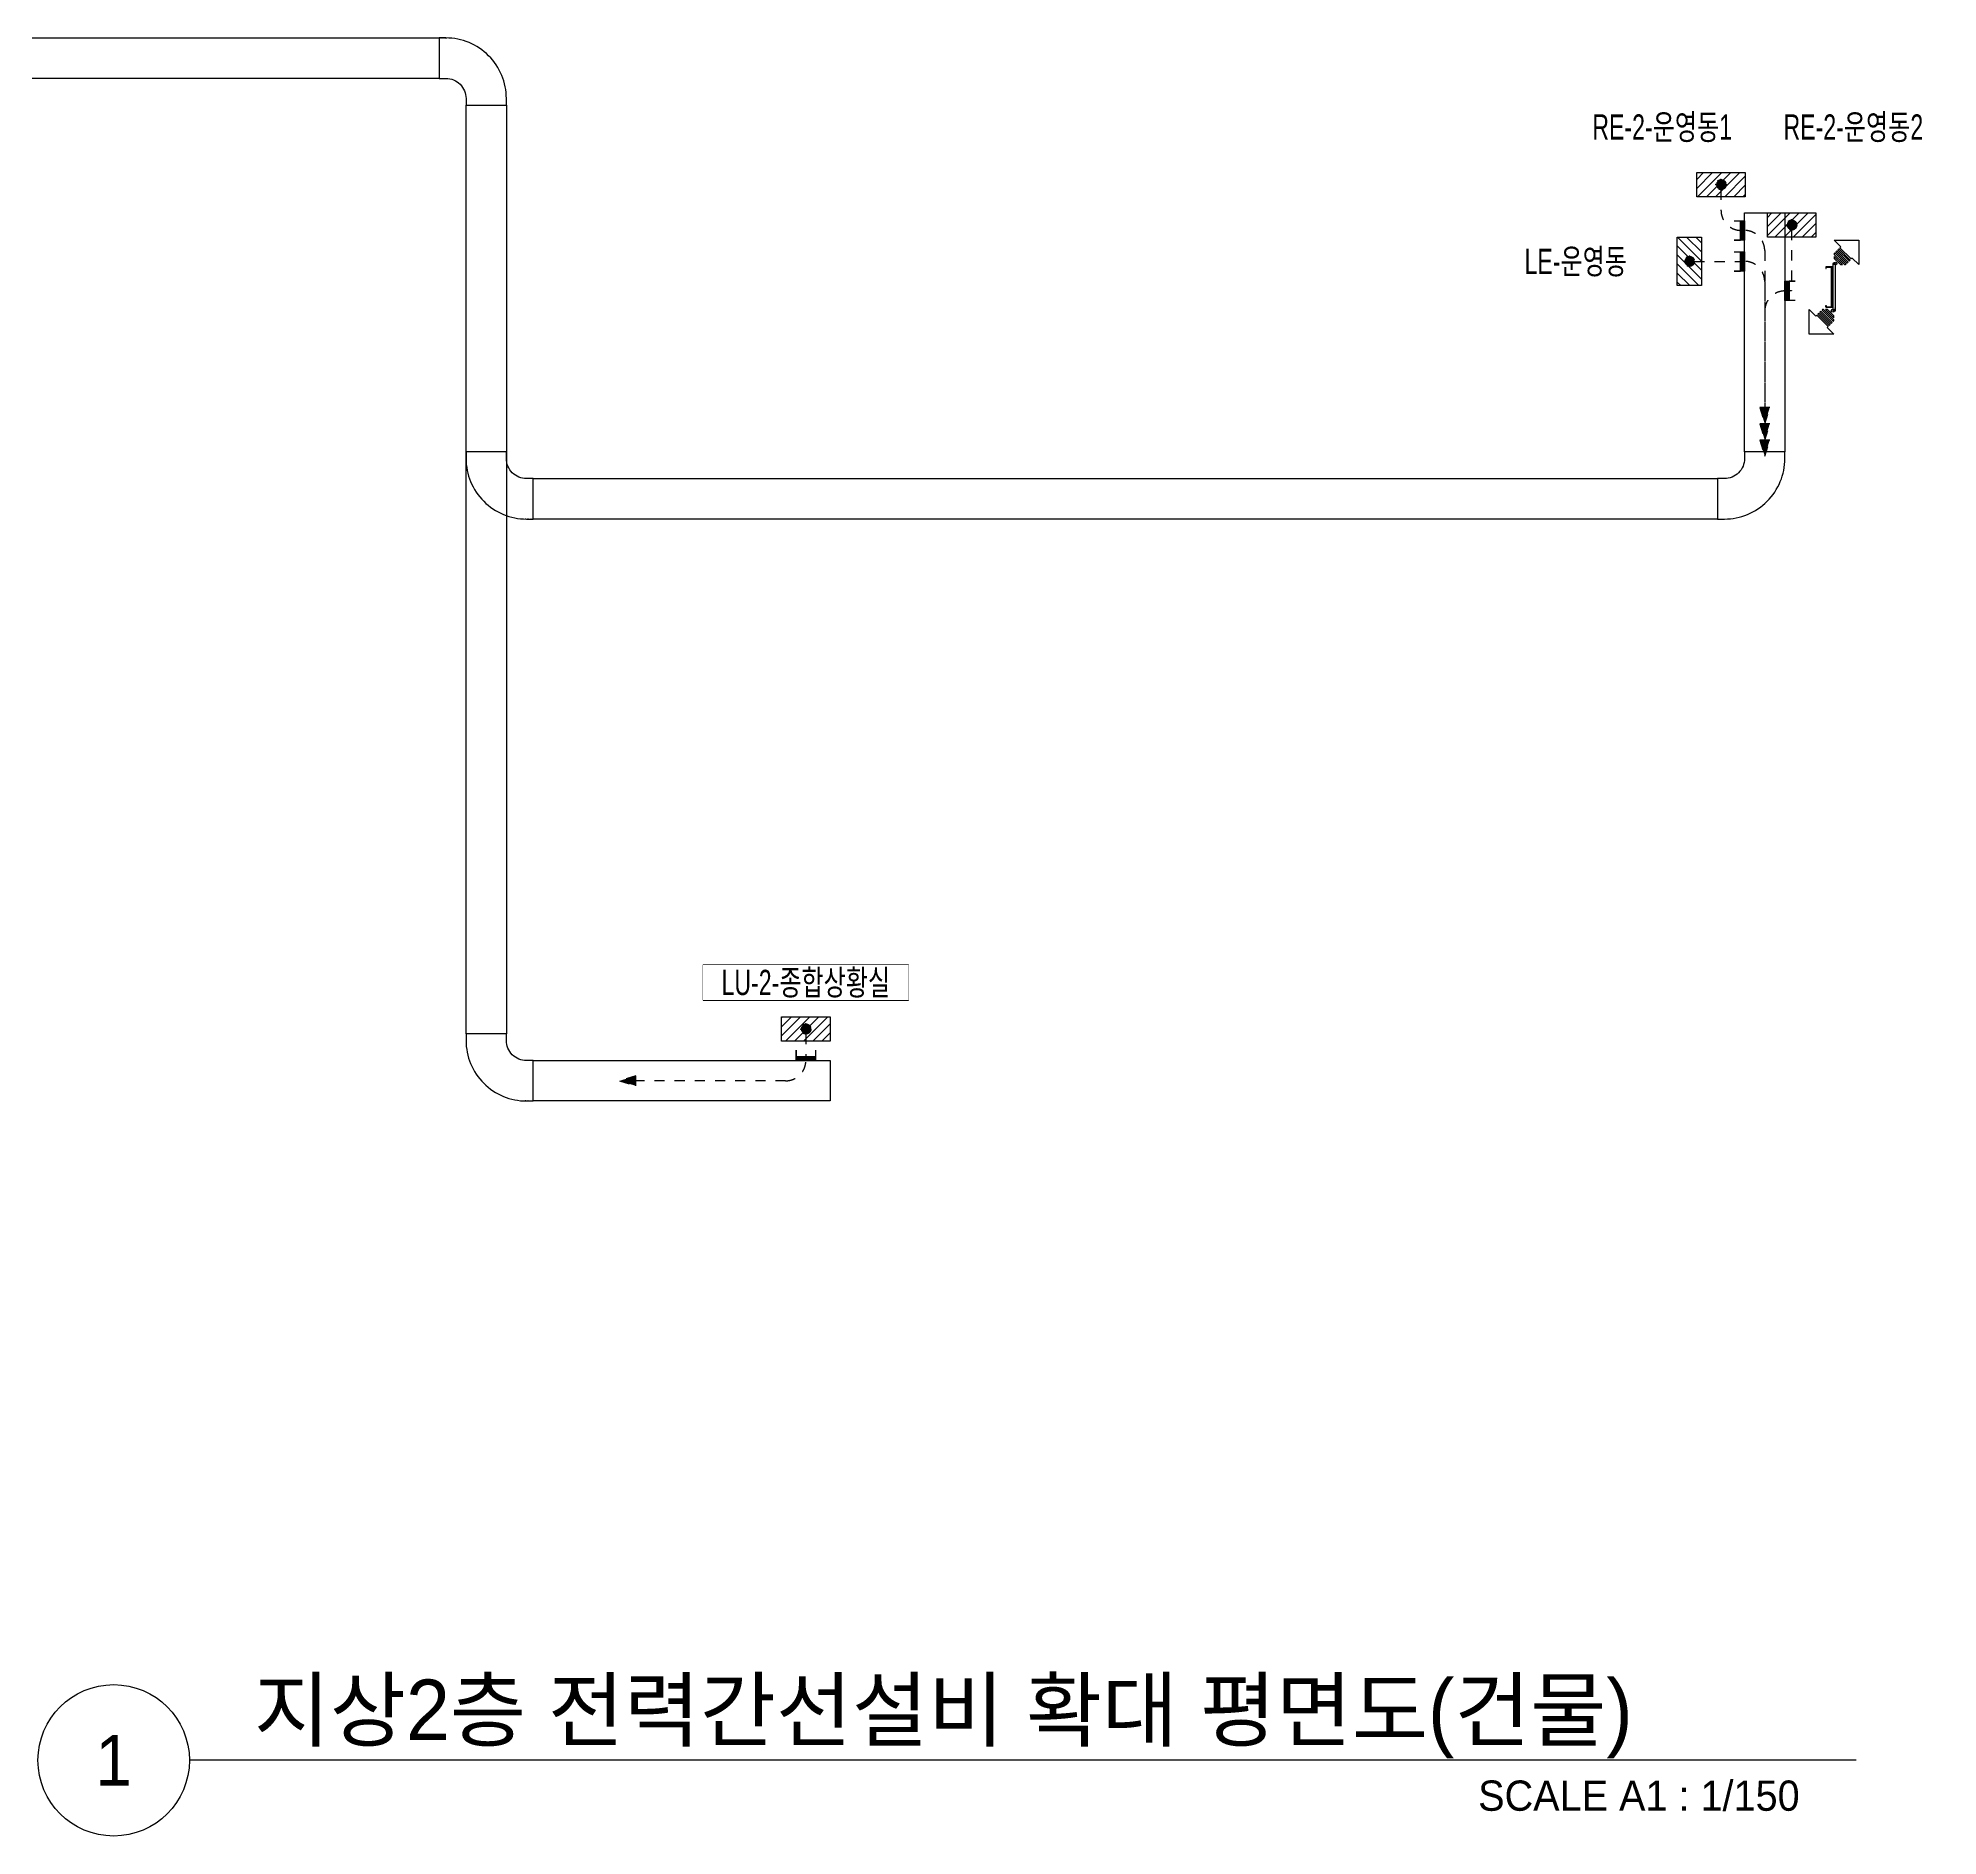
# Model space of a CAD drawing. Header units: millimetres. Extents: x 88028 to 500787, y -530175 to 1035835.
# Drawn here: x 294189 to 322425, y -173775 to -147050 of the extents above; entities that cross this region are included whole.
import ezdxf
from ezdxf.enums import TextEntityAlignment as Align

# ---------------------------------------------------------------- set-up
doc = ezdxf.new("R2010")
doc.units = ezdxf.units.MM
doc.header["$LTSCALE"] = 150
doc.linetypes.add('D1', pattern=[3, 1, -1, 1])
for name, color, linetype in [('------01 Distribution Panel', 3, 'Continuous'), ('------01 Distribution Panel_UPS_Emgency', 232, 'Continuous'), ('-----00 LV_CABLE', 2, 'Continuous'), ('-----26 Electrical Cable Tray', 200, 'Continuous'), ('-----26 Electrical Cable Tray_건물(UPS)', 100, 'Continuous'), ('-----26 Electrical Cable Tray_건물(일반)', 20, 'Continuous'), ('-----41 Drawing Title', 2, 'Continuous')]:
    doc.layers.add(name, color=color, linetype=linetype)
doc.styles.add('ELEC', font='')
doc.styles.get("Standard").update_dxf_attribs({"font": ''})
doc.styles.get('ELEC').set_extended_font_data('Dotum')
doc.styles.get('Standard').set_extended_font_data('Dotum')

# ---------------------------------------------------------------- blocks, each defined once
blk = doc.blocks.new('A02')
h = blk.add_hatch()
h.set_pattern_fill('ANSI31', color=256, scale=25, style=0)
h.set_pattern_definition([(45, (-2000, -19200), (-56.1266, 56.1266), [])])
h.paths.add_polyline_path([(-300, 300), (-300, 0), (300, 0), (300, 300)])
blk.add_lwpolyline([(300, 0), (-300, 0), (-300, 300), (300, 300)], close=True)
blk = doc.blocks.new('*U8')
at = {"color": 0}
blk.add_lwpolyline([(0, 0), (-100, 0, -0.414214), (-400, 300), (-400, 400), (-1000, 400), (-1000, 300, 0.414214), (-100, -600), (0, -600)], format="xyb", close=True, dxfattribs=at)
blk.add_text('W:600(ELBOW 90)', height=10, dxfattribs=at).set_placement((-5, -590), align=Align.MIDDLE_RIGHT)
blk = doc.blocks.new('O08')
blk.add_hatch(color=256).paths.add_polyline_path([(120, 51), (-120, 51), (-120, 0), (120, 0)])
blk.add_lwpolyline([(120, 127.5), (120, 0), (-120, 0), (-120, 127.5), (-120, 51), (120, 51)])
blk = doc.blocks.new('11')
at = {"linetype": 'D1'}
h = blk.add_hatch(color=256, dxfattribs=at)
edge = h.paths.add_edge_path()
edge.add_arc((0, 0), 75, 0, 360)
blk.add_circle((0, 0), 75, dxfattribs=at)
for p in [(-75, 0), (0, 75), (75, 0), (0, -75)]:
    blk.add_point(p, dxfattribs=at)
blk = doc.blocks.new('*U10')
at = {"linetype": 'Continuous', "ltscale": 0.1}
for p, q in [((-250, 57), (-250, 59)), ((-200, 57), (-200, 59)), ((-150, 57), (-150, 59)), ((-100, 57), (-100, 59)), ((-50, 57), (-50, 59)), ((0, 57), (0, 59)), ((50, 57), (50, 59)), ((100, 57), (100, 59)), ((150, 57), (150, 59)), ((200, 57), (200, 59)), ((250, 57), (250, 59))]:
    blk.add_line(p, q, dxfattribs=at)
blk.add_lwpolyline([(350, 0), (350, 40), (-350, 40), (-350, 0)], close=True, dxfattribs=at)
for points in [[(-300, 40), (-300, 140), (-275, 140), (-275, 137), (-297, 137), (-297, 40)], [(-297, 59), (297, 59)], [(-297, 57), (297, 57)], [(297, 43), (-297, 43)], [(300, 40), (300, 140), (275, 140), (275, 137), (297, 137), (297, 40)]]:
    blk.add_lwpolyline(points, dxfattribs=at)
blk.add_text('W600*H100', height=10, dxfattribs=at).set_placement((-340, 10), align=Align.MIDDLE_LEFT)
blk = doc.blocks.new('A$C756fbc58')
at = {"color": 0}
for points in [[(69, 208), (-13, 290), (290, 290), (290, -13), (208, 69), (196, 57), (57, 196)], [(-13, 126), (-13, 114), (114, -13), (126, -13), (132, -6), (-6, 132)], [(-13, 88), (-13, 63), (63, -13), (88, -13)], [(6, 145), (145, 6), (158, 19), (19, 158)], [(32, 170), (170, 32), (183, 44), (44, 183)]]:
    blk.add_lwpolyline(points, close=True, dxfattribs=at)
blk.add_circle((0, 0), 17.8, dxfattribs=at)
blk = doc.blocks.new('22')
at = {"linetype": 'D1'}
h = blk.add_hatch(color=0, dxfattribs=at)
h.dxf.hatch_style = 1
h.paths.add_polyline_path([(0, 0), (-241, 75), (-241, -75)])
at = {"color": 0, "linetype": 'D1'}
blk.add_lwpolyline([(-241, -75), (0, 0), (-241, 75)], close=True, dxfattribs=at)

msp = doc.modelspace()

# ---------------------------------------------------------------- linework, layer by layer
at = {"layer": '------01 Distribution Panel_UPS_Emgency', "color": 1, "elevation": 0}
msp.add_lwpolyline([(304073, -161350), (307128, -161350), (307128, -160825), (304073, -160825)], close=True, dxfattribs=at)
at = {"layer": '-----00 LV_CABLE', "linetype": 'D1', "elevation": 0}
for points in [[(319200, -149305), (319200, -149610, 0.414214), (319500, -149910), (319550, -149910)], [(319550, -149910), (319550, -149910, -0.414214), (319850, -150210), (319850, -152545)], [(318805, -150370), (319550, -150370, -0.414214), (319850, -150670), (319850, -152545)], [(320200, -150810), (320150, -150810, 0.414214), (319850, -151110), (319850, -152545)], [(305600, -162250), (305600, -162250, -0.414214), (305300, -162550), (303073, -162550)]]:
    msp.add_lwpolyline(points, format="xyb", dxfattribs=at)
for points in [[(320250, -149905), (320250, -150810), (320150, -150810)], [(305600, -161855), (305600, -162250)]]:
    msp.add_lwpolyline(points, dxfattribs=at)
at = {"layer": '-----26 Electrical Cable Tray_건물(UPS)', "elevation": 0}
for points in [[(275650, -147650), (275650, -147050), (300150, -147050), (300150, -147650)], [(300550, -148050), (301150, -148050), (301150, -161850), (300550, -161850)], [(301550, -162850), (301550, -162250), (305960, -162250), (305960, -162850)]]:
    msp.add_lwpolyline(points, close=True, dxfattribs=at)
at = {"layer": '-----26 Electrical Cable Tray_건물(일반)', "elevation": 0}
for points in [[(275650, -147650), (275650, -147050), (300150, -147050), (300150, -147650)], [(300550, -148050), (301150, -148050), (301150, -153200), (300550, -153200)], [(319550, -149650), (320150, -149650), (320150, -153200), (319550, -153200)], [(301550, -154200), (301550, -153600), (319150, -153600), (319150, -154200)]]:
    msp.add_lwpolyline(points, close=True, dxfattribs=at)
at = {"layer": '-----41 Drawing Title', "color": 7}
msp.add_line((321211, -172650), (296439, -172650), dxfattribs=at)
msp.add_circle((295314, -172650), 1125, dxfattribs=at)

# ---------------------------------------------------------------- block references
at = {"layer": '------01 Distribution Panel', "xscale": 1.2, "yscale": 1.2, "zscale": 1.2}
for p in [(319200, -149410), (320250, -150010)]:
    msp.add_blockref('A02', p, dxfattribs=at)
at = {"layer": '------01 Distribution Panel', "xscale": 1.2, "yscale": 1.2, "zscale": 1.2, "rotation": 90}
msp.add_blockref('A02', (318910, -150370), dxfattribs=at)
at = {"layer": '------01 Distribution Panel_UPS_Emgency', "xscale": 1.2, "yscale": 1.2, "zscale": 1.2, "rotation": 180}
msp.add_blockref('A02', (305600, -161600), dxfattribs=at)
at = {"layer": '-----00 LV_CABLE', "linetype": 'D1'}
for p in [(319200, -149230), (320250, -149830), (318730, -150370), (305600, -161780)]:
    msp.add_blockref('11', p, dxfattribs=at)
at = {"layer": '-----00 LV_CABLE', "linetype": 'D1', "xscale": 1.2, "yscale": 1.2, "zscale": 1.2}
for p, rotation in [((319550, -149910), 90), ((319550, -150370), 90), ((320150, -150810), 270)]:
    msp.add_blockref('O08', p, dxfattribs=dict(at, rotation=rotation))
at = {"layer": '-----00 LV_CABLE', "linetype": 'D1'}
for p, rotation in [((319850, -152785), 270), ((319850, -153026), 270), ((319850, -153267), 270), ((302832, -162550), 180)]:
    msp.add_blockref('22', p, dxfattribs=dict(at, rotation=rotation))
at = {"layer": '-----00 LV_CABLE', "linetype": 'D1', "xscale": 1.2, "yscale": 1.2, "zscale": 1.2}
msp.add_blockref('O08', (305600, -162250), dxfattribs=at)
at = {"layer": '-----26 Electrical Cable Tray', "xscale": 1.2, "yscale": 1.2, "zscale": 1.2}
msp.add_blockref('A$C756fbc58', (320900, -150403), dxfattribs=at)
msp.add_blockref('A$C756fbc58', (320900, -150403), dxfattribs=at)
msp.add_blockref('A$C756fbc58', (320900, -150403), dxfattribs=at)
at = {"layer": '-----26 Electrical Cable Tray', "linetype": 'Continuous', "ltscale": 7.5, "rotation": 89.99999999999999}
msp.add_blockref('*U10', (320900, -150753), dxfattribs=at)
msp.add_blockref('*U10', (320900, -150753), dxfattribs=at)
msp.add_blockref('*U10', (320900, -150753), dxfattribs=at)
at = {"layer": '-----26 Electrical Cable Tray', "xscale": 1.2, "yscale": 1.2, "zscale": 1.2, "rotation": 180}
msp.add_blockref('A$C756fbc58', (320860, -151103), dxfattribs=at)
msp.add_blockref('A$C756fbc58', (320860, -151103), dxfattribs=at)
at = {"layer": '-----26 Electrical Cable Tray_건물(UPS)', "rotation": 180}
msp.add_blockref('*U8', (300150, -147650), dxfattribs=at)
at = {"layer": '-----26 Electrical Cable Tray_건물(UPS)'}
msp.add_blockref('*U8', (301550, -162250), dxfattribs=at)
at = {"layer": '-----26 Electrical Cable Tray_건물(일반)'}
for p, rotation in [((300150, -147650), 180), ((319550, -153200), 90)]:
    msp.add_blockref('*U8', p, dxfattribs=dict(at, rotation=rotation))
msp.add_blockref('*U8', (301550, -153600), dxfattribs=at)

# ---------------------------------------------------------------- texts
at = {"layer": '-----41 Drawing Title', "color": 2, "style": 'ELEC'}
msp.add_text('지상2층 전력간선설비 확대 평면도(건물)', height=900, dxfattribs=at).set_placement((297398, -172350))
at = {"layer": '-----41 Drawing Title', "color": 7, "style": 'ELEC'}
msp.add_text('1', height=750, dxfattribs=at).set_placement((295314, -172650), align=Align.MIDDLE)
at = {"layer": '-----41 Drawing Title', "style": 'ELEC'}
msp.add_text('SCALE A1 : 1/150', height=450, dxfattribs=at).set_placement((320369, -173400), align=Align.RIGHT)

# ---------------------------------------------------------------- wipeouts: each hides what was drawn before it
at = {"color": 1}
for points in [[(317068, -148635), (319584, -148635), (319584, -148110), (317068, -148110)], [(319909, -148635), (322425, -148635), (322425, -148110), (319909, -148110)], [(315784, -150633), (318300, -150633), (318300, -150108), (315784, -150108)]]:
    msp.add_wipeout(points, dxfattribs=at).dxf.layer = '------01 Distribution Panel'

# ---------------------------------------------------------------- next in the draw order: texts
at = {"layer": '------01 Distribution Panel', "style": 'ELEC', "width": 0.7}
for s, p in [('RE-2-운영동1', (318326, -148373)), ('RE-2-운영동2', (321167, -148373)), ('LE-운영동', (317042, -150370))]:
    msp.add_text(s, height=375, dxfattribs=at).set_placement(p, align=Align.MIDDLE_CENTER)

# ---------------------------------------------------------------- next in the draw order: wipeouts: each hides what was drawn before it
at = {"color": 1}
msp.add_wipeout([(304073, -161350), (307128, -161350), (307128, -160825), (304073, -160825)], dxfattribs=at).dxf.layer = '------01 Distribution Panel_UPS_Emgency'

# ---------------------------------------------------------------- next in the draw order: texts
at = {"layer": '------01 Distribution Panel_UPS_Emgency', "style": 'ELEC', "width": 0.7}
msp.add_text('LU-2-종합상황실', height=375, dxfattribs=at).set_placement((305600, -161088), align=Align.MIDDLE_CENTER)

doc.saveas('drawing.dxf')
